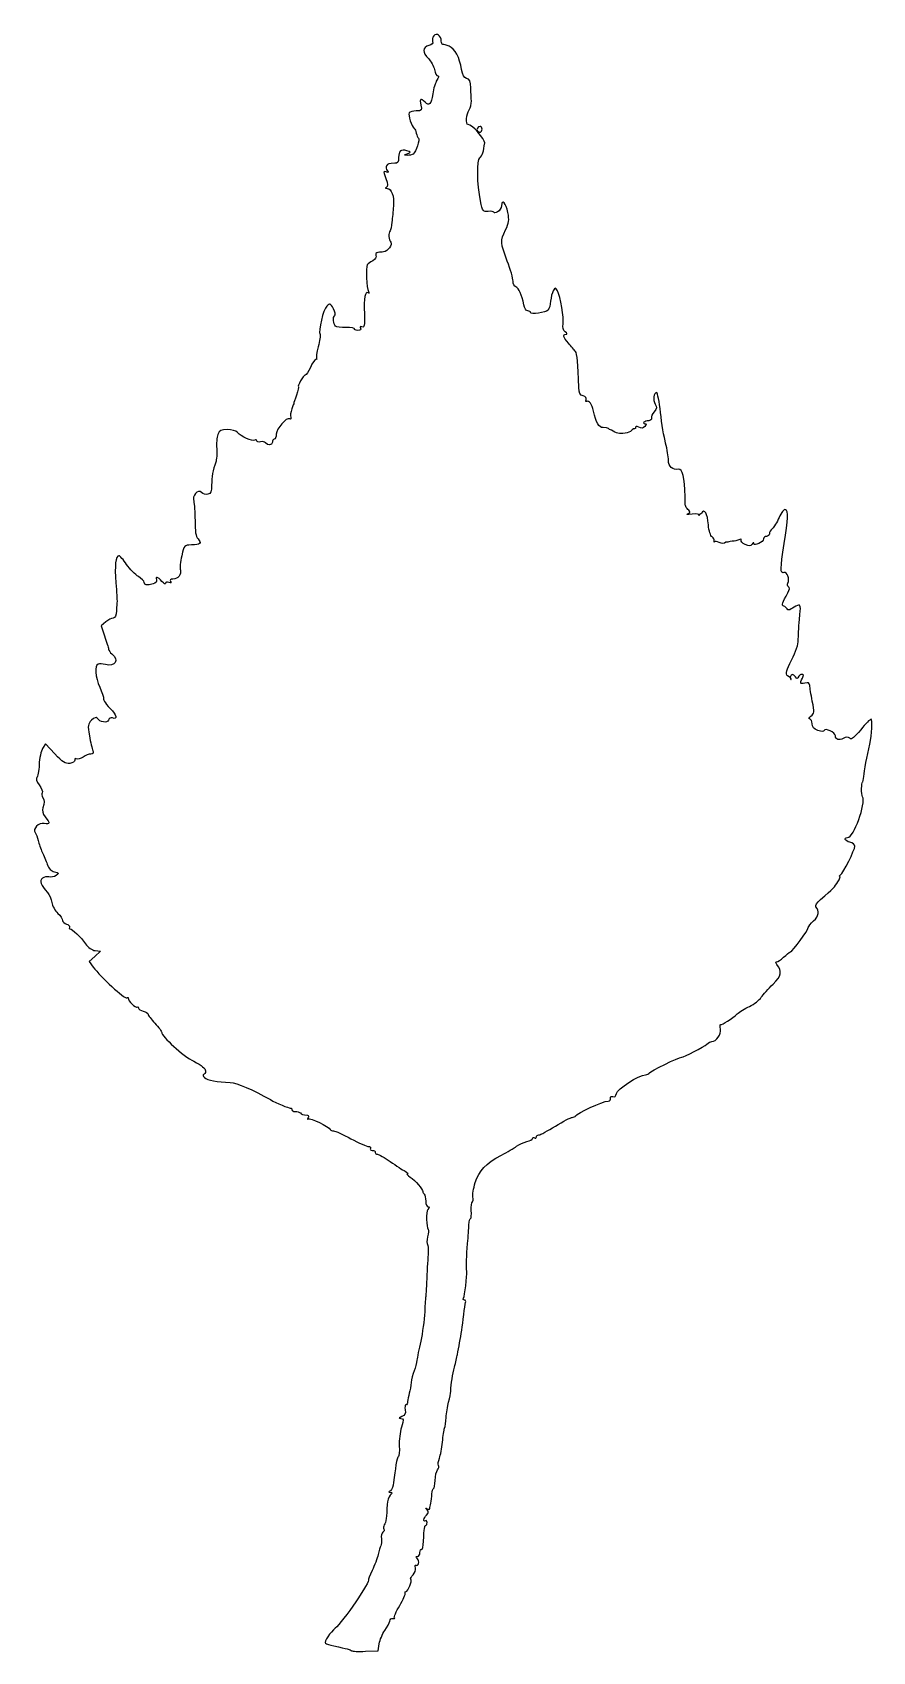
# Model space of a CAD drawing. Header units: centimetres. Extents: x -5.7 to 5.7, y -11 to 11.
import ezdxf

# ---------------------------------------------------------------- set-up
doc = ezdxf.new("R2010")
doc.units = ezdxf.units.CM
doc.header["$MEASUREMENT"] = 0
doc.layers.add('Layer 1', color=7, linetype='Continuous')

msp = doc.modelspace()

# ---------------------------------------------------------------- linework, layer by layer
at = {"layer": 'Layer 1'}
for points, knots in [([(-1.38375, -11.00007), (-1.39913, -10.98469), (-1.44568, -10.97211), (-1.62538, -10.93477), (-1.62538, -10.93477), (-1.68053, -10.92331), (-1.73274, -10.90684), (-1.74141, -10.89817), (-1.74141, -10.89817), (-1.76188, -10.87771), (-1.67638, -10.74748), (-1.6062, -10.69221), (-1.6062, -10.69221), (-1.51041, -10.61677), (-1.11146, -10.03408), (-1.1556, -10.03408), (-1.1556, -10.03408), (-1.16287, -10.03408), (-1.14032, -9.97753), (-1.10549, -9.90841), (-1.10549, -9.90841), (-1.07066, -9.83928), (-1.03334, -9.74106), (-1.02256, -9.69013), (-1.02256, -9.69013), (-1.01177, -9.63919), (-0.99586, -9.58562), (-0.9872, -9.57108), (-0.9872, -9.57108), (-0.97853, -9.55654), (-0.97475, -9.51307), (-0.9788, -9.47448), (-0.9788, -9.47448), (-0.98285, -9.4359), (-0.97328, -9.39638), (-0.95755, -9.38665), (-0.95755, -9.38665), (-0.94181, -9.37693), (-0.93579, -9.35789), (-0.94416, -9.34434), (-0.94416, -9.34434), (-0.95253, -9.33079), (-0.94996, -9.30483), (-0.93844, -9.28664), (-0.93844, -9.28664), (-0.91765, -9.2538), (-0.90703, -9.17455), (-0.90113, -9.00807), (-0.90113, -9.00807), (-0.89944, -8.96036), (-0.88053, -8.9038), (-0.85912, -8.88239), (-0.85912, -8.88239), (-0.82881, -8.85208), (-0.82793, -8.84337), (-0.85515, -8.84305), (-0.85515, -8.84305), (-0.88391, -8.84272), (-0.88396, -8.83874), (-0.85543, -8.82065), (-0.85543, -8.82065), (-0.83635, -8.80855), (-0.81684, -8.75814), (-0.81206, -8.70861), (-0.81206, -8.70861), (-0.79478, -8.52945), (-0.76456, -8.36632), (-0.74659, -8.35521), (-0.74659, -8.35521), (-0.7365, -8.34898), (-0.7312, -8.28313), (-0.73481, -8.2089), (-0.73481, -8.2089), (-0.73843, -8.13466), (-0.72541, -8.02085), (-0.70589, -7.95598), (-0.70589, -7.95598), (-0.67391, -7.84972), (-0.67473, -7.83788), (-0.71411, -7.83637), (-0.71411, -7.83637), (-0.74527, -7.83517), (-0.74115, -7.82797), (-0.69979, -7.81131), (-0.69979, -7.81131), (-0.65568, -7.79355), (-0.64469, -7.77173), (-0.654, -7.72039), (-0.654, -7.72039), (-0.66074, -7.68323), (-0.65667, -7.65283), (-0.64495, -7.65283), (-0.64495, -7.65283), (-0.63323, -7.65283), (-0.62234, -7.632), (-0.62074, -7.60653), (-0.62074, -7.60653), (-0.61914, -7.58107), (-0.60897, -7.53046), (-0.59813, -7.49408), (-0.59813, -7.49408), (-0.58729, -7.4577), (-0.57551, -7.39222), (-0.57195, -7.34856), (-0.57195, -7.34856), (-0.5684, -7.30491), (-0.55108, -7.23347), (-0.53346, -7.18981), (-0.53346, -7.18981), (-0.51585, -7.14616), (-0.49788, -7.08067), (-0.49353, -7.04429), (-0.49353, -7.04429), (-0.48919, -7.00791), (-0.46606, -6.89047), (-0.44215, -6.78331), (-0.44215, -6.78331), (-0.41824, -6.67614), (-0.3941, -6.49755), (-0.38851, -6.38643), (-0.38851, -6.38643), (-0.38292, -6.27531), (-0.37707, -6.1844), (-0.37551, -6.1844), (-0.37551, -6.1844), (-0.37395, -6.1844), (-0.36725, -6.07129), (-0.36061, -5.93304), (-0.36061, -5.93304), (-0.35398, -5.7948), (-0.34514, -5.63606), (-0.34096, -5.58029), (-0.34096, -5.58029), (-0.33678, -5.52452), (-0.34131, -5.47398), (-0.35102, -5.46798), (-0.35102, -5.46798), (-0.36073, -5.46198), (-0.35939, -5.41594), (-0.34805, -5.36565), (-0.34805, -5.36565), (-0.33671, -5.31537), (-0.33304, -5.26863), (-0.33989, -5.26178), (-0.33989, -5.26178), (-0.36823, -5.23343), (-0.37169, -5.02265), (-0.34435, -4.98971), (-0.34435, -4.98971), (-0.32255, -4.96345), (-0.32259, -4.95408), (-0.34448, -4.95408), (-0.34448, -4.95408), (-0.36081, -4.95408), (-0.37418, -4.92035), (-0.37418, -4.87912), (-0.37418, -4.87912), (-0.37418, -4.83789), (-0.38311, -4.79522), (-0.39402, -4.78431), (-0.39402, -4.78431), (-0.40494, -4.7734), (-0.41387, -4.75624), (-0.41387, -4.74618), (-0.41387, -4.74618), (-0.41387, -4.71497), (-0.51644, -4.59726), (-0.58512, -4.54964), (-0.58512, -4.54964), (-0.6211, -4.5247), (-0.63896, -4.50412), (-0.6248, -4.5039), (-0.6248, -4.5039), (-0.61065, -4.50369), (-0.62462, -4.48881), (-0.65585, -4.47083), (-0.65585, -4.47083), (-0.68708, -4.45285), (-0.7776, -4.3935), (-0.85703, -4.33893), (-0.85703, -4.33893), (-0.93645, -4.28436), (-1.01508, -4.23971), (-1.03176, -4.23971), (-1.03176, -4.23971), (-1.04844, -4.23971), (-1.06209, -4.2278), (-1.06209, -4.21325), (-1.06209, -4.21325), (-1.06209, -4.1987), (-1.08066, -4.18679), (-1.10334, -4.18679), (-1.10334, -4.18679), (-1.12603, -4.18679), (-1.13723, -4.17489), (-1.12824, -4.16033), (-1.12824, -4.16033), (-1.11925, -4.14578), (-1.13041, -4.13388), (-1.15306, -4.13388), (-1.15306, -4.13388), (-1.1757, -4.13388), (-1.28359, -4.08625), (-1.39282, -4.02804), (-1.39282, -4.02804), (-1.50205, -3.96983), (-1.60825, -3.92221), (-1.62882, -3.92221), (-1.62882, -3.92221), (-1.6494, -3.92221), (-1.67019, -3.91328), (-1.67505, -3.90237), (-1.67505, -3.90237), (-1.69172, -3.86484), (-1.95409, -3.73824), (-1.97535, -3.75745), (-1.97535, -3.75745), (-1.98705, -3.76803), (-1.98806, -3.76181), (-1.97759, -3.74362), (-1.97759, -3.74362), (-1.96712, -3.72543), (-1.97116, -3.70905), (-1.98657, -3.70724), (-1.98657, -3.70724), (-2.05452, -3.69922), (-2.06418, -3.69623), (-2.08294, -3.67747), (-2.08294, -3.67747), (-2.09386, -3.66656), (-2.12462, -3.65763), (-2.1513, -3.65763), (-2.1513, -3.65763), (-2.17797, -3.65763), (-2.1998, -3.64572), (-2.1998, -3.63117), (-2.1998, -3.63117), (-2.1998, -3.61662), (-2.20873, -3.60685), (-2.21965, -3.60948), (-2.21965, -3.60948), (-2.23898, -3.61412), (-2.41131, -3.54197), (-2.49084, -3.49594), (-2.49084, -3.49594), (-2.72707, -3.35922), (-2.94799, -3.26554), (-3.04062, -3.26282), (-3.04062, -3.26282), (-3.21232, -3.25777), (-3.35247, -3.23067), (-3.38737, -3.19577), (-3.38737, -3.19577), (-3.40984, -3.1733), (-3.41632, -3.15492), (-3.40177, -3.15492), (-3.40177, -3.15492), (-3.38721, -3.15492), (-3.37531, -3.1325), (-3.37531, -3.10511), (-3.37531, -3.10511), (-3.37531, -3.07082), (-3.42507, -3.02997), (-3.535, -2.97399), (-3.535, -2.97399), (-3.67908, -2.90062), (-3.97251, -2.63582), (-3.97251, -2.57915), (-3.97251, -2.57915), (-3.97251, -2.56681), (-4.01418, -2.51122), (-4.06512, -2.45562), (-4.06512, -2.45562), (-4.11605, -2.40001), (-4.15772, -2.34433), (-4.15772, -2.33189), (-4.15772, -2.33189), (-4.15772, -2.31944), (-4.18748, -2.30179), (-4.22387, -2.29266), (-4.22387, -2.29266), (-4.26025, -2.28353), (-4.29001, -2.26346), (-4.29001, -2.24806), (-4.29001, -2.24806), (-4.29001, -2.23266), (-4.29696, -2.227), (-4.30544, -2.23549), (-4.30544, -2.23549), (-4.32503, -2.25508), (-4.43802, -2.14374), (-4.42826, -2.11446), (-4.42826, -2.11446), (-4.42426, -2.10247), (-4.43349, -2.10038), (-4.44878, -2.10982), (-4.44878, -2.10982), (-4.47743, -2.12753), (-4.80686, -1.82409), (-4.90394, -1.69056), (-4.90394, -1.69056), (-4.90394, -1.69056), (-4.95869, -1.61526), (-4.95869, -1.61526), (-4.95869, -1.61526), (-4.95869, -1.61526), (-4.88267, -1.54504), (-4.88267, -1.54504), (-4.88267, -1.54504), (-4.88267, -1.54504), (-4.80665, -1.47481), (-4.80665, -1.47481), (-4.80665, -1.47481), (-4.80665, -1.47481), (-4.87847, -1.4665), (-4.87847, -1.4665), (-4.87847, -1.4665), (-4.92339, -1.4613), (-4.97234, -1.42661), (-5.00916, -1.37389), (-5.00916, -1.37389), (-5.07407, -1.28097), (-5.19079, -1.17063), (-5.22423, -1.17057), (-5.22423, -1.17057), (-5.236, -1.17056), (-5.23881, -1.15949), (-5.23046, -1.14599), (-5.23046, -1.14599), (-5.22211, -1.13248), (-5.23927, -1.11382), (-5.26859, -1.10452), (-5.26859, -1.10452), (-5.2979, -1.09521), (-5.32189, -1.07262), (-5.32189, -1.05431), (-5.32189, -1.05431), (-5.32189, -1.036), (-5.35147, -0.99322), (-5.38763, -0.95926), (-5.38763, -0.95926), (-5.42378, -0.92529), (-5.46063, -0.85876), (-5.46952, -0.81141), (-5.46952, -0.81141), (-5.4784, -0.76407), (-5.50537, -0.70286), (-5.52945, -0.67539), (-5.52945, -0.67539), (-5.62011, -0.572), (-5.64007, -0.51613), (-5.59865, -0.48176), (-5.59865, -0.48176), (-5.57756, -0.46425), (-5.53697, -0.45602), (-5.50846, -0.46348), (-5.50846, -0.46348), (-5.47996, -0.47093), (-5.43635, -0.46219), (-5.41154, -0.44406), (-5.41154, -0.44406), (-5.37064, -0.41414), (-5.37267, -0.40952), (-5.43342, -0.39427), (-5.43342, -0.39427), (-5.47728, -0.38327), (-5.51136, -0.34767), (-5.53215, -0.29114), (-5.53215, -0.29114), (-5.54962, -0.24366), (-5.58048, -0.16909), (-5.60073, -0.12544), (-5.60073, -0.12544), (-5.62099, -0.08178), (-5.64556, -0.01034), (-5.65535, 0.03331), (-5.65535, 0.03331), (-5.66514, 0.07697), (-5.68307, 0.1254), (-5.6952, 0.14095), (-5.6952, 0.14095), (-5.73457, 0.1914), (-5.64889, 0.27914), (-5.57418, 0.26486), (-5.57418, 0.26486), (-5.49362, 0.24946), (-5.49037, 0.26829), (-5.55866, 0.3551), (-5.55866, 0.3551), (-5.59462, 0.40082), (-5.60414, 0.4381), (-5.59012, 0.47833), (-5.59012, 0.47833), (-5.56606, 0.5474), (-5.56711, 0.57801), (-5.59505, 0.62201), (-5.59505, 0.62201), (-5.6066, 0.6402), (-5.60864, 0.66707), (-5.59959, 0.68172), (-5.59959, 0.68172), (-5.59053, 0.69637), (-5.60938, 0.74523), (-5.64146, 0.79029), (-5.64146, 0.79029), (-5.67551, 0.8381), (-5.68912, 0.87935), (-5.67416, 0.88933), (-5.67416, 0.88933), (-5.66005, 0.89874), (-5.64563, 0.97787), (-5.64211, 1.06519), (-5.64211, 1.06519), (-5.63857, 1.15303), (-5.61743, 1.25221), (-5.59478, 1.28724), (-5.59478, 1.28724), (-5.59478, 1.28724), (-5.55385, 1.35054), (-5.55385, 1.35054), (-5.55385, 1.35054), (-5.55385, 1.35054), (-5.42695, 1.2125), (-5.42695, 1.2125), (-5.42695, 1.2125), (-5.32251, 1.0989), (-5.28674, 1.07598), (-5.22497, 1.08305), (-5.22497, 1.08305), (-5.17968, 1.08824), (-5.15279, 1.10554), (-5.15718, 1.12668), (-5.15718, 1.12668), (-5.16118, 1.14596), (-5.15172, 1.15386), (-5.13617, 1.14425), (-5.13617, 1.14425), (-5.12062, 1.13464), (-5.07907, 1.14566), (-5.04384, 1.16874), (-5.04384, 1.16874), (-5.00861, 1.19182), (-4.96024, 1.21071), (-4.93634, 1.21071), (-4.93634, 1.21071), (-4.90567, 1.21071), (-4.89824, 1.22433), (-4.91107, 1.25701), (-4.91107, 1.25701), (-4.92107, 1.28248), (-4.94168, 1.37294), (-4.95687, 1.45804), (-4.95687, 1.45804), (-4.98241, 1.6011), (-4.98019, 1.61707), (-4.92742, 1.66971), (-4.92742, 1.66971), (-4.88901, 1.70803), (-4.86415, 1.717), (-4.85138, 1.69714), (-4.85138, 1.69714), (-4.81603, 1.64216), (-4.71453, 1.62661), (-4.69657, 1.67342), (-4.69657, 1.67342), (-4.68749, 1.69709), (-4.66412, 1.71034), (-4.64463, 1.70286), (-4.64463, 1.70286), (-4.57002, 1.67423), (-4.58471, 1.73909), (-4.67356, 1.83059), (-4.67356, 1.83059), (-4.75257, 1.91195), (-4.77452, 1.94918), (-4.76437, 1.98461), (-4.76437, 1.98461), (-4.76332, 1.98825), (-4.78714, 2.04877), (-4.81728, 2.1191), (-4.81728, 2.1191), (-4.87861, 2.26218), (-4.88925, 2.4161), (-4.83902, 2.43375), (-4.83902, 2.43375), (-4.82083, 2.44014), (-4.77618, 2.43733), (-4.7398, 2.42751), (-4.7398, 2.42751), (-4.60576, 2.3913), (-4.5459, 2.4931), (-4.65365, 2.57404), (-4.65365, 2.57404), (-4.67355, 2.58899), (-4.69278, 2.61875), (-4.69638, 2.64018), (-4.69638, 2.64018), (-4.69997, 2.66161), (-4.72416, 2.74188), (-4.75011, 2.81856), (-4.75011, 2.81856), (-4.75011, 2.81856), (-4.79731, 2.95798), (-4.79731, 2.95798), (-4.79731, 2.95798), (-4.79731, 2.95798), (-4.73548, 3.00951), (-4.73548, 3.00951), (-4.73548, 3.00951), (-4.70148, 3.03784), (-4.6558, 3.06143), (-4.63397, 3.06193), (-4.63397, 3.06193), (-4.60701, 3.06254), (-4.59236, 3.09463), (-4.5883, 3.16203), (-4.5883, 3.16203), (-4.585, 3.21659), (-4.5816, 3.27313), (-4.58073, 3.28769), (-4.58073, 3.28769), (-4.57986, 3.30224), (-4.58713, 3.41709), (-4.59689, 3.54291), (-4.59689, 3.54291), (-4.61494, 3.77573), (-4.59979, 3.90946), (-4.55536, 3.90946), (-4.55536, 3.90946), (-4.54179, 3.90946), (-4.4942, 3.85644), (-4.44962, 3.79165), (-4.44962, 3.79165), (-4.40504, 3.72686), (-4.33304, 3.65285), (-4.2896, 3.6272), (-4.2896, 3.6272), (-4.24617, 3.60154), (-4.21064, 3.56526), (-4.21064, 3.54657), (-4.21064, 3.54657), (-4.21064, 3.50963), (-4.17647, 3.50473), (-4.08679, 3.52878), (-4.08679, 3.52878), (-4.05127, 3.53831), (-4.03456, 3.55851), (-4.04332, 3.58134), (-4.04332, 3.58134), (-4.06456, 3.63668), (-4.02509, 3.62612), (-3.969, 3.56145), (-3.969, 3.56145), (-3.94183, 3.53012), (-3.91959, 3.51784), (-3.91959, 3.53416), (-3.91959, 3.53416), (-3.91959, 3.55097), (-3.9005, 3.55651), (-3.87557, 3.54694), (-3.87557, 3.54694), (-3.84596, 3.53558), (-3.83781, 3.54019), (-3.85067, 3.561), (-3.85067, 3.561), (-3.86276, 3.58057), (-3.85095, 3.59196), (-3.81856, 3.59196), (-3.81856, 3.59196), (-3.75164, 3.59196), (-3.69972, 3.65626), (-3.71811, 3.71636), (-3.71811, 3.71636), (-3.72612, 3.74253), (-3.7179, 3.82942), (-3.69985, 3.90946), (-3.69985, 3.90946), (-3.66741, 4.05332), (-3.66591, 4.05501), (-3.56781, 4.0578), (-3.56781, 4.0578), (-3.44464, 4.0613), (-3.42293, 4.08117), (-3.477, 4.14091), (-3.477, 4.14091), (-3.508, 4.17517), (-3.51893, 4.241), (-3.51835, 4.38992), (-3.51835, 4.38992), (-3.51791, 4.50125), (-3.52574, 4.61814), (-3.53575, 4.64967), (-3.53575, 4.64967), (-3.56147, 4.73071), (-3.47938, 4.8224), (-3.42753, 4.77055), (-3.42753, 4.77055), (-3.40764, 4.75065), (-3.36886, 4.74026), (-3.34136, 4.74745), (-3.34136, 4.74745), (-3.30235, 4.75765), (-3.29142, 4.78477), (-3.29165, 4.87077), (-3.29165, 4.87077), (-3.29195, 4.98215), (-3.27537, 5.07524), (-3.23561, 5.18538), (-3.23561, 5.18538), (-3.22366, 5.2185), (-3.21795, 5.30118), (-3.22294, 5.36911), (-3.22294, 5.36911), (-3.22793, 5.43704), (-3.22033, 5.52336), (-3.20604, 5.56094), (-3.20604, 5.56094), (-3.18424, 5.61827), (-3.16348, 5.62925), (-3.07682, 5.62925), (-3.07682, 5.62925), (-3.01677, 5.62925), (-2.95963, 5.61244), (-2.94023, 5.58907), (-2.94023, 5.58907), (-2.89328, 5.5325), (-2.7371, 5.46235), (-2.70384, 5.48291), (-2.70384, 5.48291), (-2.68856, 5.49235), (-2.67605, 5.48859), (-2.67605, 5.47454), (-2.67605, 5.47454), (-2.67605, 5.46049), (-2.65358, 5.45487), (-2.62612, 5.46205), (-2.62612, 5.46205), (-2.59866, 5.46923), (-2.56819, 5.46217), (-2.55841, 5.44635), (-2.55841, 5.44635), (-2.53203, 5.40365), (-2.46439, 5.41151), (-2.46439, 5.45727), (-2.46439, 5.45727), (-2.46439, 5.4791), (-2.45248, 5.49696), (-2.43793, 5.49696), (-2.43793, 5.49696), (-2.42338, 5.49696), (-2.41147, 5.52764), (-2.41147, 5.56514), (-2.41147, 5.56514), (-2.41147, 5.64075), (-2.26993, 5.80176), (-2.22686, 5.77514), (-2.22686, 5.77514), (-2.21224, 5.76611), (-2.20668, 5.77512), (-2.21441, 5.79529), (-2.21441, 5.79529), (-2.22212, 5.81537), (-2.21519, 5.86659), (-2.19902, 5.90911), (-2.19902, 5.90911), (-2.18285, 5.95164), (-2.17098, 5.98644), (-2.17264, 5.98644), (-2.17264, 5.98644), (-2.17431, 5.98644), (-2.15781, 6.03704), (-2.13599, 6.09888), (-2.13599, 6.09888), (-2.11417, 6.16073), (-2.10205, 6.21133), (-2.10905, 6.21133), (-2.10905, 6.21133), (-2.11606, 6.21133), (-2.10332, 6.24705), (-2.08074, 6.29071), (-2.08074, 6.29071), (-2.05816, 6.33436), (-2.02895, 6.37008), (-2.01583, 6.37008), (-2.01583, 6.37008), (-2.0027, 6.37008), (-1.97095, 6.41771), (-1.94527, 6.47592), (-1.94527, 6.47592), (-1.91959, 6.53412), (-1.88698, 6.58175), (-1.8728, 6.58175), (-1.8728, 6.58175), (-1.85862, 6.58175), (-1.85366, 6.58838), (-1.86176, 6.59648), (-1.86176, 6.59648), (-1.86986, 6.60459), (-1.85947, 6.6764), (-1.83867, 6.75607), (-1.83867, 6.75607), (-1.81786, 6.83574), (-1.80696, 6.91082), (-1.81443, 6.92291), (-1.81443, 6.92291), (-1.84163, 6.96693), (-1.7708, 7.2666), (-1.72296, 7.30989), (-1.72296, 7.30989), (-1.6772, 7.3513), (-1.6721, 7.34924), (-1.63295, 7.27354), (-1.63295, 7.27354), (-1.609, 7.22723), (-1.60192, 7.18683), (-1.61619, 7.17801), (-1.61619, 7.17801), (-1.64139, 7.16243), (-1.63251, 7.06397), (-1.60326, 7.03472), (-1.60326, 7.03472), (-1.59439, 7.02585), (-1.52972, 7.01853), (-1.45955, 7.01846), (-1.45955, 7.01846), (-1.38937, 7.01838), (-1.33742, 7.00938), (-1.34411, 6.99847), (-1.34411, 6.99847), (-1.35079, 6.98755), (-1.33104, 6.97862), (-1.30022, 6.97862), (-1.30022, 6.97862), (-1.26417, 6.97862), (-1.251, 6.98967), (-1.26331, 7.00958), (-1.26331, 7.00958), (-1.27566, 7.02956), (-1.26868, 7.03525), (-1.24362, 7.02564), (-1.24362, 7.02564), (-1.21137, 7.01326), (-1.20575, 7.04378), (-1.21042, 7.20606), (-1.21042, 7.20606), (-1.21676, 7.42637), (-1.20126, 7.51516), (-1.16083, 7.49018), (-1.16083, 7.49018), (-1.14353, 7.47948), (-1.14139, 7.48626), (-1.15509, 7.50842), (-1.15509, 7.50842), (-1.18183, 7.5517), (-1.19468, 7.83547), (-1.17149, 7.871), (-1.17149, 7.871), (-1.16226, 7.88516), (-1.12835, 7.91061), (-1.09615, 7.92757), (-1.09615, 7.92757), (-1.06052, 7.94633), (-1.04351, 7.97376), (-1.05268, 7.99767), (-1.05268, 7.99767), (-1.06192, 8.02174), (-1.05128, 8.03849), (-1.02524, 8.04093), (-1.02524, 8.04093), (-1.00185, 8.04311), (-0.96784, 8.04609), (-0.94965, 8.04754), (-0.94965, 8.04754), (-0.89296, 8.05208), (-0.81956, 8.14896), (-0.84985, 8.17925), (-0.84985, 8.17925), (-0.87979, 8.20919), (-0.88636, 8.30971), (-0.86009, 8.33598), (-0.86009, 8.33598), (-0.85085, 8.34522), (-0.83921, 8.3978), (-0.83422, 8.45284), (-0.83422, 8.45284), (-0.82924, 8.50787), (-0.82035, 8.60603), (-0.81447, 8.67098), (-0.81447, 8.67098), (-0.80228, 8.80573), (-0.83936, 8.90911), (-0.90098, 8.91217), (-0.90098, 8.91217), (-0.92554, 8.91339), (-0.93, 8.91957), (-0.91171, 8.92702), (-0.91171, 8.92702), (-0.88812, 8.93663), (-0.88971, 8.96623), (-0.91812, 9.04675), (-0.91812, 9.04675), (-0.95247, 9.14413), (-0.95198, 9.15223), (-0.91263, 9.13713), (-0.91263, 9.13713), (-0.87934, 9.12435), (-0.876, 9.12849), (-0.89809, 9.1551), (-0.89809, 9.1551), (-0.91387, 9.17411), (-0.91853, 9.20302), (-0.90845, 9.21933), (-0.90845, 9.21933), (-0.88882, 9.25109), (-0.87938, 9.25404), (-0.79751, 9.25404), (-0.79751, 9.25404), (-0.75659, 9.25404), (-0.74459, 9.27168), (-0.74459, 9.33185), (-0.74459, 9.33185), (-0.74459, 9.42382), (-0.71301, 9.4496), (-0.63191, 9.42381), (-0.63191, 9.42381), (-0.57444, 9.40554), (-0.57425, 9.40432), (-0.62553, 9.38428), (-0.62553, 9.38428), (-0.67845, 9.36359), (-0.67845, 9.36359), (-0.62553, 9.36214), (-0.62553, 9.36214), (-0.59643, 9.36134), (-0.56071, 9.36943), (-0.54616, 9.38012), (-0.54616, 9.38012), (-0.50792, 9.40822), (-0.45064, 9.57939), (-0.47371, 9.59663), (-0.47371, 9.59663), (-0.48445, 9.60466), (-0.49741, 9.63504), (-0.5025, 9.66414), (-0.5025, 9.66414), (-0.50759, 9.69325), (-0.52017, 9.72301), (-0.53046, 9.73029), (-0.53046, 9.73029), (-0.56541, 9.75501), (-0.61748, 9.91217), (-0.60006, 9.94036), (-0.60006, 9.94036), (-0.59052, 9.95579), (-0.54676, 9.96842), (-0.50281, 9.96842), (-0.50281, 9.96842), (-0.42778, 9.96842), (-0.42396, 9.97327), (-0.44032, 10.04779), (-0.44032, 10.04779), (-0.45967, 10.13587), (-0.44333, 10.14718), (-0.38338, 10.08724), (-0.38338, 10.08724), (-0.32622, 10.03007), (-0.30045, 10.0581), (-0.27922, 10.20054), (-0.27922, 10.20054), (-0.26897, 10.26933), (-0.2431, 10.35239), (-0.22173, 10.38513), (-0.22173, 10.38513), (-0.19975, 10.41881), (-0.19478, 10.44467), (-0.21028, 10.44467), (-0.21028, 10.44467), (-0.22535, 10.44467), (-0.2461, 10.48336), (-0.25638, 10.53066), (-0.25638, 10.53066), (-0.26666, 10.57795), (-0.30333, 10.64506), (-0.33786, 10.67978), (-0.33786, 10.67978), (-0.42103, 10.76343), (-0.41901, 10.83592), (-0.33291, 10.85753), (-0.33291, 10.85753), (-0.2868, 10.8691), (-0.27006, 10.88722), (-0.28045, 10.9143), (-0.28045, 10.9143), (-0.28885, 10.93618), (-0.28202, 10.97058), (-0.26529, 10.99074), (-0.26529, 10.99074), (-0.22692, 11.03697), (-0.16251, 10.99119), (-0.16251, 10.91768), (-0.16251, 10.91768), (-0.16251, 10.89035), (-0.15358, 10.86992), (-0.14267, 10.87227), (-0.14267, 10.87227), (-0.13175, 10.87462), (-0.09191, 10.8637), (-0.05412, 10.84801), (-0.05412, 10.84801), (0.02362, 10.81572), (0.08811, 10.69529), (0.11445, 10.53325), (0.11445, 10.53325), (0.12699, 10.45612), (0.14751, 10.41942), (0.18334, 10.41005), (0.18334, 10.41005), (0.22279, 10.39973), (0.23547, 10.37063), (0.23925, 10.28178), (0.23925, 10.28178), (0.24193, 10.21857), (0.2458, 10.13709), (0.24783, 10.10071), (0.24783, 10.10071), (0.24987, 10.06433), (0.23577, 10.01108), (0.21649, 9.98237), (0.21649, 9.98237), (0.17785, 9.92483), (0.16862, 9.78321), (0.2035, 9.78321), (0.2035, 9.78321), (0.25419, 9.78321), (0.43474, 9.58211), (0.42918, 9.53185), (0.42918, 9.53185), (0.41684, 9.4203), (0.39312, 9.34977), (0.36132, 9.33012), (0.36132, 9.33012), (0.3199, 9.30452), (0.32648, 8.96285), (0.37264, 8.74259), (0.37264, 8.74259), (0.40358, 8.59497), (0.40814, 8.58878), (0.47842, 8.5991), (0.47842, 8.5991), (0.51881, 8.60503), (0.55186, 8.59961), (0.55186, 8.58707), (0.55186, 8.58707), (0.55186, 8.57453), (0.57568, 8.57701), (0.60478, 8.59258), (0.60478, 8.59258), (0.63388, 8.60816), (0.6577, 8.64529), (0.6577, 8.67509), (0.6577, 8.67509), (0.6577, 8.77617), (0.72353, 8.70898), (0.74641, 8.58454), (0.74641, 8.58454), (0.76507, 8.48309), (0.75933, 8.44186), (0.71334, 8.34686), (0.71334, 8.34686), (0.64101, 8.19744), (0.64269, 8.16733), (0.73707, 7.92222), (0.73707, 7.92222), (0.78073, 7.80885), (0.81645, 7.68671), (0.81645, 7.6508), (0.81645, 7.6508), (0.81645, 7.61489), (0.83322, 7.57907), (0.85371, 7.5712), (0.85371, 7.5712), (0.89446, 7.55557), (0.93594, 7.46321), (0.96242, 7.3292), (0.96242, 7.3292), (0.97203, 7.28051), (0.99571, 7.24321), (1.01699, 7.24321), (1.01699, 7.24321), (1.03766, 7.24321), (1.05457, 7.23396), (1.05457, 7.22266), (1.05457, 7.22266), (1.05457, 7.18959), (1.26148, 7.21882), (1.29258, 7.25629), (1.29258, 7.25629), (1.30818, 7.27509), (1.32416, 7.33044), (1.32808, 7.37929), (1.32808, 7.37929), (1.332, 7.42814), (1.34802, 7.49084), (1.36368, 7.51864), (1.36368, 7.51864), (1.39169, 7.56837), (1.39257, 7.56837), (1.41917, 7.51864), (1.41917, 7.51864), (1.46196, 7.43865), (1.51226, 7.14642), (1.49699, 7.06655), (1.49699, 7.06655), (1.48762, 7.01749), (1.4973, 6.98309), (1.52681, 6.96064), (1.52681, 6.96064), (1.55474, 6.93939), (1.55858, 6.92709), (1.53744, 6.92655), (1.53744, 6.92655), (1.48726, 6.92527), (1.49741, 6.88848), (1.57126, 6.80389), (1.57126, 6.80389), (1.60806, 6.76175), (1.65032, 6.71225), (1.66519, 6.69389), (1.66519, 6.69389), (1.68921, 6.66424), (1.70219, 6.53009), (1.71275, 6.20224), (1.71275, 6.20224), (1.71529, 6.1234), (1.72826, 6.09735), (1.77044, 6.08632), (1.77044, 6.08632), (1.80384, 6.07758), (1.81929, 6.05757), (1.81043, 6.0345), (1.81043, 6.0345), (1.8025, 6.01383), (1.80643, 6.00336), (1.81917, 6.01123), (1.81917, 6.01123), (1.8511, 6.03096), (1.89049, 5.97536), (1.91173, 5.8806), (1.91173, 5.8806), (1.94716, 5.7225), (1.98579, 5.65571), (2.0418, 5.65571), (2.0418, 5.65571), (2.13059, 5.66076), (2.10908, 5.62849), (2.15597, 5.62219), (2.15597, 5.62219), (2.22987, 5.57204), (2.25728, 5.56799), (2.34156, 5.57767), (2.34156, 5.57767), (2.42508, 5.58727), (2.45705, 5.65095), (2.44075, 5.62458), (2.44075, 5.62458), (2.46432, 5.64739), (2.48426, 5.63846), (2.48332, 5.64341), (2.48332, 5.64341), (2.48332, 5.67381), (2.49496, 5.67785), (2.52962, 5.65946), (2.52962, 5.65946), (2.56161, 5.64248), (2.58647, 5.64628), (2.61004, 5.67175), (2.61004, 5.67175), (2.63555, 5.69932), (2.6361, 5.70862), (2.61225, 5.70862), (2.61225, 5.70862), (2.5947, 5.70862), (2.58911, 5.7174), (2.59984, 5.72813), (2.59984, 5.72813), (2.61057, 5.73886), (2.63934, 5.74779), (2.66378, 5.74797), (2.66378, 5.74797), (2.68822, 5.74816), (2.70475, 5.76468), (2.7005, 5.7847), (2.7005, 5.7847), (2.69625, 5.80471), (2.71359, 5.84407), (2.73901, 5.87217), (2.73901, 5.87217), (2.77761, 5.91481), (2.77977, 5.93202), (2.75209, 5.97634), (2.75209, 5.97634), (2.71878, 6.02967), (2.73264, 6.13196), (2.77317, 6.13196), (2.77317, 6.13196), (2.78511, 6.13196), (2.80864, 6.00992), (2.82546, 5.86076), (2.82546, 5.86076), (2.84229, 5.7116), (2.8734, 5.5233), (2.89459, 5.44231), (2.89459, 5.44231), (2.91578, 5.36131), (2.93311, 5.25755), (2.93311, 5.21173), (2.93311, 5.21173), (2.93311, 5.12443), (2.98831, 5.07445), (3.07014, 5.08767), (3.07014, 5.08767), (3.12097, 5.09588), (3.15791, 4.97989), (3.15905, 4.71644), (3.15905, 4.71644), (3.1598, 4.54539), (3.16678, 4.60403), (3.17099, 4.58229), (3.17099, 4.58229), (3.1786, 4.543), (3.25662, 4.51086), (3.21093, 4.4892), (3.21093, 4.4892), (3.1702, 4.46989), (3.18073, 4.46687), (3.25664, 4.47607), (3.25664, 4.47607), (3.31789, 4.48349), (3.35299, 4.47741), (3.34925, 4.46002), (3.34925, 4.46002), (3.3757, 4.50002), (3.36235, 4.46708), (3.3832, 4.49202), (3.3832, 4.49202), (3.4232, 4.55674), (3.46451, 4.48618), (3.47778, 4.33049), (3.47778, 4.33049), (3.48504, 4.24531), (3.50504, 4.18025), (3.52789, 4.16746), (3.52789, 4.16746), (3.5488, 4.15576), (3.56241, 4.13161), (3.55812, 4.11381), (3.55812, 4.11381), (3.55384, 4.096), (3.55529, 4.09027), (3.56136, 4.10107), (3.56136, 4.10107), (3.56742, 4.11187), (3.596, 4.10806), (3.62486, 4.09262), (3.62486, 4.09262), (3.66288, 4.07227), (3.68779, 4.07322), (3.71533, 4.09607), (3.71533, 4.09607), (3.76717, 4.08784), (3.74754, 4.10635), (3.80014, 4.10958), (3.80014, 4.10958), (3.80649, 4.10324), (3.8409, 4.10915), (3.87662, 4.12273), (3.87662, 4.12273), (3.91906, 4.13887), (3.93593, 4.13832), (3.92532, 4.12116), (3.92532, 4.12116), (3.91639, 4.10671), (3.94038, 4.08063), (3.97862, 4.06321), (3.97862, 4.06321), (4.0354, 4.03734), (4.05258, 4.03853), (4.07231, 4.06971), (4.07231, 4.06971), (4.08635, 4.09191), (4.09664, 4.09509), (4.09688, 4.07731), (4.09688, 4.07731), (4.09745, 4.03377), (4.22909, 4.09702), (4.22937, 4.14097), (4.22937, 4.14097), (4.22948, 4.15916), (4.24743, 4.17404), (4.26926, 4.17404), (4.26926, 4.17404), (4.29109, 4.17404), (4.30895, 4.19044), (4.30895, 4.21049), (4.30895, 4.21049), (4.30895, 4.23053), (4.32695, 4.26187), (4.34894, 4.28013), (4.34894, 4.28013), (4.37094, 4.29839), (4.41241, 4.36639), (4.4411, 4.43124), (4.4411, 4.43124), (4.47179, 4.50061), (4.50706, 4.54445), (4.52678, 4.53773), (4.52678, 4.53773), (4.56987, 4.52302), (4.56624, 4.41268), (4.51157, 4.075), (4.51157, 4.075), (4.45593, 3.73129), (4.45513, 3.66085), (4.50712, 3.6808), (4.50712, 3.6808), (4.55169, 3.6979), (4.59135, 3.58927), (4.5594, 3.53759), (4.5594, 3.53759), (4.54889, 3.52058), (4.55316, 3.49872), (4.56888, 3.489), (4.56888, 3.489), (4.58868, 3.47676), (4.58598, 3.45126), (4.56009, 3.40597), (4.56009, 3.40597), (4.4856, 3.27567), (4.47309, 3.23514), (4.50399, 3.22419), (4.50399, 3.22419), (4.52041, 3.21837), (4.54187, 3.20127), (4.55167, 3.1862), (4.55167, 3.1862), (4.56392, 3.16738), (4.58049, 3.16733), (4.60459, 3.18606), (4.60459, 3.18606), (4.62389, 3.20106), (4.66218, 3.22139), (4.68968, 3.23125), (4.68968, 3.23125), (4.73702, 3.24822), (4.73861, 3.23821), (4.71942, 3.04354), (4.71942, 3.04354), (4.70827, 2.93043), (4.70084, 2.80197), (4.7029, 2.75807), (4.7029, 2.75807), (4.70504, 2.71254), (4.66663, 2.6001), (4.6135, 2.49635), (4.6135, 2.49635), (4.53644, 2.34587), (4.52609, 2.30738), (4.55356, 2.27344), (4.55356, 2.27344), (4.63685, 2.24004), (4.59668, 2.19298), (4.59042, 2.25581), (4.59042, 2.25581), (4.61146, 2.31063), (4.63364, 2.30406), (4.66511, 2.25959), (4.66511, 2.25959), (4.69064, 2.22352), (4.68103, 2.23616), (4.7106, 2.27085), (4.7106, 2.27085), (4.72418, 2.28679), (4.72711, 2.2955), (4.74838, 2.2955), (4.74838, 2.2955), (4.77842, 2.2955), (4.78094, 2.28407), (4.75967, 2.24432), (4.75967, 2.24432), (4.72012, 2.17042), (4.72507, 2.16039), (4.79276, 2.17738), (4.79276, 2.17738), (4.83819, 2.18878), (4.85436, 2.18068), (4.85775, 2.14481), (4.85775, 2.14481), (4.86023, 2.11855), (4.8764, 2.02223), (4.89367, 1.93078), (4.89367, 1.93078), (4.92259, 1.77772), (4.9211, 1.76147), (4.87499, 1.72657), (4.87499, 1.72657), (4.84622, 1.70479), (4.83897, 1.68828), (4.85796, 1.6878), (4.85796, 1.6878), (4.87615, 1.68734), (4.89103, 1.65836), (4.89103, 1.6234), (4.89103, 1.6234), (4.89103, 1.57685), (4.91186, 1.55258), (4.96884, 1.53272), (4.96884, 1.53272), (5.02093, 1.51456), (5.04959, 1.51441), (5.05554, 1.53225), (5.05554, 1.53225), (5.06797, 1.56953), (5.20853, 1.50258), (5.20853, 1.45938), (5.20853, 1.45938), (5.20853, 1.40647), (5.25507, 1.39064), (5.31551, 1.42299), (5.31551, 1.42299), (5.35388, 1.44352), (5.38076, 1.44412), (5.40385, 1.42496), (5.40385, 1.42496), (5.42858, 1.40444), (5.4669, 1.43397), (5.55429, 1.54091), (5.55429, 1.54091), (5.61878, 1.61982), (5.68158, 1.68497), (5.69384, 1.68567), (5.69384, 1.68567), (5.71553, 1.68692), (5.70406, 1.4761), (5.6752, 1.343), (5.6752, 1.343), (5.64114, 1.18593), (5.60252, 0.97988), (5.59338, 0.90644), (5.59338, 0.90644), (5.58794, 0.86278), (5.58165, 0.82706), (5.5794, 0.82706), (5.5794, 0.82706), (5.56092, 0.82706), (5.56027, 0.66352), (5.57861, 0.62925), (5.57861, 0.62925), (5.62791, 0.53713), (5.45726, 0.07359), (5.3739, 0.07317), (5.3739, 0.07317), (5.31487, 0.07287), (5.33896, 0.02629), (5.40697, 0.00922), (5.40697, 0.00922), (5.44335, 0.00009), (5.47311, -0.02379), (5.47311, -0.04385), (5.47311, -0.04385), (5.47311, -0.09332), (5.31442, -0.41164), (5.27766, -0.43592), (5.27766, -0.43592), (5.26146, -0.44661), (5.25742, -0.45554), (5.26867, -0.45576), (5.26867, -0.45576), (5.27992, -0.45599), (5.26832, -0.48891), (5.2429, -0.52893), (5.2429, -0.52893), (5.19781, -0.59989), (5.18017, -0.61788), (5.00509, -0.7716), (5.00509, -0.7716), (4.95796, -0.81297), (4.93054, -0.85606), (4.94299, -0.8692), (4.94299, -0.8692), (4.99503, -0.92416), (4.98242, -1.00041), (4.91136, -1.06045), (4.91136, -1.06045), (4.87108, -1.09448), (4.83806, -1.13615), (4.838, -1.15305), (4.838, -1.15305), (4.83787, -1.18837), (4.63062, -1.47011), (4.59443, -1.48416), (4.59443, -1.48416), (4.58119, -1.4893), (4.53957, -1.52205), (4.50193, -1.55692), (4.50193, -1.55692), (4.4643, -1.5918), (4.42189, -1.62033), (4.40768, -1.62033), (4.40768, -1.62033), (4.3912, -1.62033), (4.39143, -1.63232), (4.4083, -1.65341), (4.4083, -1.65341), (4.48636, -1.75097), (4.47544, -1.80941), (4.35799, -1.92272), (4.35799, -1.92272), (4.29464, -1.98384), (4.22235, -2.06457), (4.19736, -2.10213), (4.19736, -2.10213), (4.17236, -2.13968), (4.10025, -2.19542), (4.03711, -2.22599), (4.03711, -2.22599), (3.97396, -2.25655), (3.89916, -2.30255), (3.87088, -2.32819), (3.87088, -2.32819), (3.801, -2.39157), (3.66435, -2.47981), (3.64479, -2.47419), (3.64479, -2.47419), (3.63603, -2.47167), (3.63453, -2.49921), (3.64144, -2.53538), (3.64144, -2.53538), (3.65473, -2.60491), (3.58671, -2.70513), (3.52622, -2.70513), (3.52622, -2.70513), (3.50768, -2.70513), (3.47675, -2.72001), (3.45748, -2.7382), (3.45748, -2.7382), (3.41965, -2.7739), (3.14309, -2.91789), (3.11364, -2.91721), (3.11364, -2.91721), (3.07682, -2.91636), (2.68141, -3.1083), (2.67294, -3.13114), (2.67294, -3.13114), (2.66809, -3.14422), (2.64428, -3.15556), (2.62002, -3.15635), (2.62002, -3.15635), (2.53275, -3.1592), (2.23229, -3.35346), (2.22371, -3.4126), (2.22371, -3.4126), (2.21822, -3.45033), (2.20227, -3.46444), (2.17632, -3.45448), (2.17632, -3.45448), (2.15204, -3.44516), (2.14012, -3.45324), (2.1449, -3.47579), (2.1449, -3.47579), (2.14913, -3.49576), (2.13473, -3.51323), (2.11291, -3.51459), (2.11291, -3.51459), (2.03526, -3.51946), (1.68448, -3.679), (1.66752, -3.71716), (1.66752, -3.71716), (1.66267, -3.72807), (1.64192, -3.737), (1.6214, -3.737), (1.6214, -3.737), (1.60089, -3.737), (1.49801, -3.79058), (1.39278, -3.85606), (1.39278, -3.85606), (1.28756, -3.92155), (1.18627, -3.97513), (1.1677, -3.97513), (1.1677, -3.97513), (1.14914, -3.97513), (1.13395, -3.98773), (1.13395, -4.00315), (1.13395, -4.00315), (1.13395, -4.01856), (1.12204, -4.02381), (1.10749, -4.01481), (1.10749, -4.01481), (1.09294, -4.00582), (1.08103, -4.01012), (1.08103, -4.02438), (1.08103, -4.02438), (1.08103, -4.03863), (1.04587, -4.05802), (1.0029, -4.06746), (1.0029, -4.06746), (0.95993, -4.0769), (0.89742, -4.105), (0.86399, -4.12991), (0.86399, -4.12991), (0.83057, -4.15482), (0.73789, -4.20986), (0.65804, -4.25221), (0.65804, -4.25221), (0.44194, -4.36683), (0.35314, -4.45972), (0.30091, -4.62578), (0.30091, -4.62578), (0.27578, -4.70567), (0.26131, -4.79435), (0.26876, -4.82285), (0.26876, -4.82285), (0.27622, -4.85134), (0.27277, -4.88056), (0.2611, -4.88777), (0.2611, -4.88777), (0.24943, -4.89498), (0.24312, -4.94857), (0.24707, -5.00686), (0.24707, -5.00686), (0.25103, -5.06514), (0.24638, -5.11283), (0.23675, -5.11283), (0.23675, -5.11283), (0.22712, -5.11283), (0.21733, -5.15153), (0.215, -5.19882), (0.215, -5.19882), (0.21266, -5.24612), (0.20406, -5.3622), (0.19589, -5.45679), (0.19589, -5.45679), (0.18177, -5.62036), (0.17758, -5.76141), (0.1847, -5.83382), (0.1847, -5.83382), (0.19064, -5.89428), (0.15765, -6.17191), (0.1414, -6.1982), (0.1414, -6.1982), (0.13261, -6.21244), (0.13764, -6.22408), (0.1526, -6.22408), (0.1526, -6.22408), (0.16755, -6.22408), (0.17503, -6.23897), (0.16922, -6.25716), (0.16922, -6.25716), (0.16341, -6.27535), (0.15183, -6.34976), (0.14349, -6.42252), (0.14349, -6.42252), (0.12412, -6.59155), (0.10977, -6.69044), (0.0878, -6.80617), (0.0878, -6.80617), (0.07813, -6.8571), (0.06492, -6.92854), (0.05844, -6.96492), (0.05844, -6.96492), (0.05196, -7.0013), (0.03391, -7.07869), (0.01833, -7.1369), (0.01833, -7.1369), (-0.00726, -7.2325), (-0.02722, -7.36046), (-0.03328, -7.46763), (-0.03328, -7.46763), (-0.03451, -7.48945), (-0.04757, -7.55494), (-0.06229, -7.61315), (-0.06229, -7.61315), (-0.07701, -7.67136), (-0.09226, -7.76661), (-0.09617, -7.82481), (-0.09617, -7.82481), (-0.10008, -7.88302), (-0.10981, -7.94851), (-0.11779, -7.97033), (-0.11779, -7.97033), (-0.12576, -7.99216), (-0.1387, -8.07667), (-0.14653, -8.15813), (-0.14653, -8.15813), (-0.15436, -8.23959), (-0.17315, -8.33882), (-0.18828, -8.37863), (-0.18828, -8.37863), (-0.20342, -8.41845), (-0.20874, -8.46245), (-0.20011, -8.47642), (-0.20011, -8.47642), (-0.19148, -8.49039), (-0.19736, -8.51742), (-0.21319, -8.53649), (-0.21319, -8.53649), (-0.22902, -8.55556), (-0.2439, -8.62052), (-0.24626, -8.68085), (-0.24626, -8.68085), (-0.24863, -8.74118), (-0.25798, -8.79054), (-0.26705, -8.79054), (-0.26705, -8.79054), (-0.27612, -8.79054), (-0.28637, -8.82328), (-0.28981, -8.8633), (-0.28981, -8.8633), (-0.29326, -8.90332), (-0.30083, -8.95988), (-0.30665, -8.98898), (-0.30665, -8.98898), (-0.31246, -9.01808), (-0.31812, -9.05153), (-0.31924, -9.0633), (-0.31924, -9.0633), (-0.32035, -9.07508), (-0.33614, -9.0763), (-0.35433, -9.06604), (-0.35433, -9.06604), (-0.37999, -9.05155), (-0.38037, -9.05498), (-0.35603, -9.08129), (-0.35603, -9.08129), (-0.33172, -9.10759), (-0.33321, -9.12377), (-0.36265, -9.15321), (-0.36265, -9.15321), (-0.4032, -9.19376), (-0.41544, -9.25261), (-0.37859, -9.22983), (-0.37859, -9.22983), (-0.36646, -9.22234), (-0.35654, -9.23354), (-0.35654, -9.25473), (-0.35654, -9.25473), (-0.35654, -9.27592), (-0.36391, -9.29325), (-0.37292, -9.29325), (-0.37292, -9.29325), (-0.39111, -9.29325), (-0.39629, -9.32807), (-0.40513, -9.50984), (-0.40513, -9.50984), (-0.40844, -9.57804), (-0.42069, -9.62794), (-0.43235, -9.62073), (-0.43235, -9.62073), (-0.44401, -9.61352), (-0.45355, -9.63214), (-0.45355, -9.66211), (-0.45355, -9.66211), (-0.45355, -9.69207), (-0.46784, -9.71658), (-0.4853, -9.71658), (-0.4853, -9.71658), (-0.50877, -9.71658), (-0.50931, -9.72433), (-0.48737, -9.74627), (-0.48737, -9.74627), (-0.4551, -9.77853), (-0.47214, -9.85686), (-0.50677, -9.83546), (-0.50677, -9.83546), (-0.51844, -9.82825), (-0.52223, -9.8444), (-0.51518, -9.87135), (-0.51518, -9.87135), (-0.50813, -9.89831), (-0.52256, -9.94056), (-0.54725, -9.96525), (-0.54725, -9.96525), (-0.57194, -9.98994), (-0.58575, -10.01654), (-0.57793, -10.02436), (-0.57793, -10.02436), (-0.55669, -10.0456), (-0.61349, -10.19283), (-0.64291, -10.19283), (-0.64291, -10.19283), (-0.6569, -10.19283), (-0.66203, -10.20304), (-0.65432, -10.21552), (-0.65432, -10.21552), (-0.64661, -10.22799), (-0.68034, -10.30469), (-0.72928, -10.38595), (-0.72928, -10.38595), (-0.77821, -10.46721), (-0.8106, -10.54134), (-0.80126, -10.55068), (-0.80126, -10.55068), (-0.79192, -10.56002), (-0.80056, -10.56369), (-0.82045, -10.55884), (-0.82045, -10.55884), (-0.84035, -10.55399), (-0.86007, -10.57043), (-0.86428, -10.59537), (-0.86428, -10.59537), (-0.86848, -10.62031), (-0.89904, -10.6788), (-0.93219, -10.72535), (-0.93219, -10.72535), (-0.96533, -10.77189), (-0.99935, -10.85269), (-1.00779, -10.9049), (-1.00779, -10.9049), (-1.00779, -10.9049), (-1.02313, -10.99981), (-1.02313, -10.99981), (-1.02313, -10.99981), (-1.02313, -10.99981), (-1.19587, -11.00751), (-1.19587, -11.00751), (-1.19587, -11.00751), (-1.29087, -11.01175), (-1.37542, -11.0084), (-1.38375, -11.00007)], [0, 0, 0, 0, 0.00230947, 0.00230947, 0.00230947, 0.00230947, 0.00461894, 0.00461894, 0.00461894, 0.00461894, 0.00692841, 0.00692841, 0.00692841, 0.00692841, 0.00923788, 0.00923788, 0.00923788, 0.00923788, 0.01154734, 0.01154734, 0.01154734, 0.01154734, 0.01385681, 0.01385681, 0.01385681, 0.01385681, 0.01616628, 0.01616628, 0.01616628, 0.01616628, 0.01847575, 0.01847575, 0.01847575, 0.01847575, 0.02078522, 0.02078522, 0.02078522, 0.02078522, 0.02309469, 0.02309469, 0.02309469, 0.02309469, 0.02540416, 0.02540416, 0.02540416, 0.02540416, 0.02771363, 0.02771363, 0.02771363, 0.02771363, 0.03002309, 0.03002309, 0.03002309, 0.03002309, 0.03233256, 0.03233256, 0.03233256, 0.03233256, 0.03464203, 0.03464203, 0.03464203, 0.03464203, 0.0369515, 0.0369515, 0.0369515, 0.0369515, 0.03926097, 0.03926097, 0.03926097, 0.03926097, 0.04157044, 0.04157044, 0.04157044, 0.04157044, 0.04387991, 0.04387991, 0.04387991, 0.04387991, 0.04618938, 0.04618938, 0.04618938, 0.04618938, 0.04849885, 0.04849885, 0.04849885, 0.04849885, 0.05080831, 0.05080831, 0.05080831, 0.05080831, 0.05311778, 0.05311778, 0.05311778, 0.05311778, 0.05542725, 0.05542725, 0.05542725, 0.05542725, 0.05773672, 0.05773672, 0.05773672, 0.05773672, 0.06004619, 0.06004619, 0.06004619, 0.06004619, 0.06235566, 0.06235566, 0.06235566, 0.06235566, 0.06466513, 0.06466513, 0.06466513, 0.06466513, 0.0669746, 0.0669746, 0.0669746, 0.0669746, 0.06928406, 0.06928406, 0.06928406, 0.06928406, 0.07159353, 0.07159353, 0.07159353, 0.07159353, 0.073903, 0.073903, 0.073903, 0.073903, 0.07621247, 0.07621247, 0.07621247, 0.07621247, 0.07852194, 0.07852194, 0.07852194, 0.07852194, 0.08083141, 0.08083141, 0.08083141, 0.08083141, 0.08314088, 0.08314088, 0.08314088, 0.08314088, 0.08545035, 0.08545035, 0.08545035, 0.08545035, 0.08775982, 0.08775982, 0.08775982, 0.08775982, 0.09006928, 0.09006928, 0.09006928, 0.09006928, 0.09237875, 0.09237875, 0.09237875, 0.09237875, 0.09468822, 0.09468822, 0.09468822, 0.09468822, 0.09699769, 0.09699769, 0.09699769, 0.09699769, 0.09930716, 0.09930716, 0.09930716, 0.09930716, 0.10161663, 0.10161663, 0.10161663, 0.10161663, 0.1039261, 0.1039261, 0.1039261, 0.1039261, 0.10623557, 0.10623557, 0.10623557, 0.10623557, 0.10854503, 0.10854503, 0.10854503, 0.10854503, 0.1108545, 0.1108545, 0.1108545, 0.1108545, 0.11316397, 0.11316397, 0.11316397, 0.11316397, 0.11547344, 0.11547344, 0.11547344, 0.11547344, 0.11778291, 0.11778291, 0.11778291, 0.11778291, 0.12009238, 0.12009238, 0.12009238, 0.12009238, 0.12240185, 0.12240185, 0.12240185, 0.12240185, 0.12471132, 0.12471132, 0.12471132, 0.12471132, 0.12702079, 0.12702079, 0.12702079, 0.12702079, 0.12933025, 0.12933025, 0.12933025, 0.12933025, 0.13163972, 0.13163972, 0.13163972, 0.13163972, 0.13394919, 0.13394919, 0.13394919, 0.13394919, 0.13625866, 0.13625866, 0.13625866, 0.13625866, 0.13856813, 0.13856813, 0.13856813, 0.13856813, 0.1408776, 0.1408776, 0.1408776, 0.1408776, 0.14318707, 0.14318707, 0.14318707, 0.14318707, 0.14549654, 0.14549654, 0.14549654, 0.14549654, 0.147806, 0.147806, 0.147806, 0.147806, 0.15011547, 0.15011547, 0.15011547, 0.15011547, 0.15242494, 0.15242494, 0.15242494, 0.15242494, 0.15473441, 0.15473441, 0.15473441, 0.15473441, 0.15704388, 0.15704388, 0.15704388, 0.15704388, 0.15935335, 0.15935335, 0.15935335, 0.15935335, 0.16166282, 0.16166282, 0.16166282, 0.16166282, 0.16397229, 0.16397229, 0.16397229, 0.16397229, 0.16628176, 0.16628176, 0.16628176, 0.16628176, 0.16859122, 0.16859122, 0.16859122, 0.16859122, 0.17090069, 0.17090069, 0.17090069, 0.17090069, 0.17321016, 0.17321016, 0.17321016, 0.17321016, 0.17551963, 0.17551963, 0.17551963, 0.17551963, 0.1778291, 0.1778291, 0.1778291, 0.1778291, 0.18013857, 0.18013857, 0.18013857, 0.18013857, 0.18244804, 0.18244804, 0.18244804, 0.18244804, 0.18475751, 0.18475751, 0.18475751, 0.18475751, 0.18706697, 0.18706697, 0.18706697, 0.18706697, 0.18937644, 0.18937644, 0.18937644, 0.18937644, 0.19168591, 0.19168591, 0.19168591, 0.19168591, 0.19399538, 0.19399538, 0.19399538, 0.19399538, 0.19630485, 0.19630485, 0.19630485, 0.19630485, 0.19861432, 0.19861432, 0.19861432, 0.19861432, 0.20092379, 0.20092379, 0.20092379, 0.20092379, 0.20323326, 0.20323326, 0.20323326, 0.20323326, 0.20554273, 0.20554273, 0.20554273, 0.20554273, 0.20785219, 0.20785219, 0.20785219, 0.20785219, 0.21016166, 0.21016166, 0.21016166, 0.21016166, 0.21247113, 0.21247113, 0.21247113, 0.21247113, 0.2147806, 0.2147806, 0.2147806, 0.2147806, 0.21709007, 0.21709007, 0.21709007, 0.21709007, 0.21939954, 0.21939954, 0.21939954, 0.21939954, 0.22170901, 0.22170901, 0.22170901, 0.22170901, 0.22401848, 0.22401848, 0.22401848, 0.22401848, 0.22632794, 0.22632794, 0.22632794, 0.22632794, 0.22863741, 0.22863741, 0.22863741, 0.22863741, 0.23094688, 0.23094688, 0.23094688, 0.23094688, 0.23325635, 0.23325635, 0.23325635, 0.23325635, 0.23556582, 0.23556582, 0.23556582, 0.23556582, 0.23787529, 0.23787529, 0.23787529, 0.23787529, 0.24018476, 0.24018476, 0.24018476, 0.24018476, 0.24249423, 0.24249423, 0.24249423, 0.24249423, 0.2448037, 0.2448037, 0.2448037, 0.2448037, 0.24711316, 0.24711316, 0.24711316, 0.24711316, 0.24942263, 0.24942263, 0.24942263, 0.24942263, 0.2517321, 0.2517321, 0.2517321, 0.2517321, 0.25404157, 0.25404157, 0.25404157, 0.25404157, 0.25635104, 0.25635104, 0.25635104, 0.25635104, 0.25866051, 0.25866051, 0.25866051, 0.25866051, 0.26096998, 0.26096998, 0.26096998, 0.26096998, 0.26327945, 0.26327945, 0.26327945, 0.26327945, 0.26558891, 0.26558891, 0.26558891, 0.26558891, 0.26789838, 0.26789838, 0.26789838, 0.26789838, 0.27020785, 0.27020785, 0.27020785, 0.27020785, 0.27251732, 0.27251732, 0.27251732, 0.27251732, 0.27482679, 0.27482679, 0.27482679, 0.27482679, 0.27713626, 0.27713626, 0.27713626, 0.27713626, 0.27944573, 0.27944573, 0.27944573, 0.27944573, 0.2817552, 0.2817552, 0.2817552, 0.2817552, 0.28406467, 0.28406467, 0.28406467, 0.28406467, 0.28637413, 0.28637413, 0.28637413, 0.28637413, 0.2886836, 0.2886836, 0.2886836, 0.2886836, 0.29099307, 0.29099307, 0.29099307, 0.29099307, 0.29330254, 0.29330254, 0.29330254, 0.29330254, 0.29561201, 0.29561201, 0.29561201, 0.29561201, 0.29792148, 0.29792148, 0.29792148, 0.29792148, 0.30023095, 0.30023095, 0.30023095, 0.30023095, 0.30254042, 0.30254042, 0.30254042, 0.30254042, 0.30484988, 0.30484988, 0.30484988, 0.30484988, 0.30715935, 0.30715935, 0.30715935, 0.30715935, 0.30946882, 0.30946882, 0.30946882, 0.30946882, 0.31177829, 0.31177829, 0.31177829, 0.31177829, 0.31408776, 0.31408776, 0.31408776, 0.31408776, 0.31639723, 0.31639723, 0.31639723, 0.31639723, 0.3187067, 0.3187067, 0.3187067, 0.3187067, 0.32101617, 0.32101617, 0.32101617, 0.32101617, 0.32332564, 0.32332564, 0.32332564, 0.32332564, 0.3256351, 0.3256351, 0.3256351, 0.3256351, 0.32794457, 0.32794457, 0.32794457, 0.32794457, 0.33025404, 0.33025404, 0.33025404, 0.33025404, 0.33256351, 0.33256351, 0.33256351, 0.33256351, 0.33487298, 0.33487298, 0.33487298, 0.33487298, 0.33718245, 0.33718245, 0.33718245, 0.33718245, 0.33949192, 0.33949192, 0.33949192, 0.33949192, 0.34180139, 0.34180139, 0.34180139, 0.34180139, 0.34411085, 0.34411085, 0.34411085, 0.34411085, 0.34642032, 0.34642032, 0.34642032, 0.34642032, 0.34872979, 0.34872979, 0.34872979, 0.34872979, 0.35103926, 0.35103926, 0.35103926, 0.35103926, 0.35334873, 0.35334873, 0.35334873, 0.35334873, 0.3556582, 0.3556582, 0.3556582, 0.3556582, 0.35796767, 0.35796767, 0.35796767, 0.35796767, 0.36027714, 0.36027714, 0.36027714, 0.36027714, 0.36258661, 0.36258661, 0.36258661, 0.36258661, 0.36489607, 0.36489607, 0.36489607, 0.36489607, 0.36720554, 0.36720554, 0.36720554, 0.36720554, 0.36951501, 0.36951501, 0.36951501, 0.36951501, 0.37182448, 0.37182448, 0.37182448, 0.37182448, 0.37413395, 0.37413395, 0.37413395, 0.37413395, 0.37644342, 0.37644342, 0.37644342, 0.37644342, 0.37875289, 0.37875289, 0.37875289, 0.37875289, 0.38106236, 0.38106236, 0.38106236, 0.38106236, 0.38337182, 0.38337182, 0.38337182, 0.38337182, 0.38568129, 0.38568129, 0.38568129, 0.38568129, 0.38799076, 0.38799076, 0.38799076, 0.38799076, 0.39030023, 0.39030023, 0.39030023, 0.39030023, 0.3926097, 0.3926097, 0.3926097, 0.3926097, 0.39491917, 0.39491917, 0.39491917, 0.39491917, 0.39722864, 0.39722864, 0.39722864, 0.39722864, 0.39953811, 0.39953811, 0.39953811, 0.39953811, 0.40184758, 0.40184758, 0.40184758, 0.40184758, 0.40415704, 0.40415704, 0.40415704, 0.40415704, 0.40646651, 0.40646651, 0.40646651, 0.40646651, 0.40877598, 0.40877598, 0.40877598, 0.40877598, 0.41108545, 0.41108545, 0.41108545, 0.41108545, 0.41339492, 0.41339492, 0.41339492, 0.41339492, 0.41570439, 0.41570439, 0.41570439, 0.41570439, 0.41801386, 0.41801386, 0.41801386, 0.41801386, 0.42032333, 0.42032333, 0.42032333, 0.42032333, 0.42263279, 0.42263279, 0.42263279, 0.42263279, 0.42494226, 0.42494226, 0.42494226, 0.42494226, 0.42725173, 0.42725173, 0.42725173, 0.42725173, 0.4295612, 0.4295612, 0.4295612, 0.4295612, 0.43187067, 0.43187067, 0.43187067, 0.43187067, 0.43418014, 0.43418014, 0.43418014, 0.43418014, 0.43648961, 0.43648961, 0.43648961, 0.43648961, 0.43879908, 0.43879908, 0.43879908, 0.43879908, 0.44110855, 0.44110855, 0.44110855, 0.44110855, 0.44341801, 0.44341801, 0.44341801, 0.44341801, 0.44572748, 0.44572748, 0.44572748, 0.44572748, 0.44803695, 0.44803695, 0.44803695, 0.44803695, 0.45034642, 0.45034642, 0.45034642, 0.45034642, 0.45265589, 0.45265589, 0.45265589, 0.45265589, 0.45496536, 0.45496536, 0.45496536, 0.45496536, 0.45727483, 0.45727483, 0.45727483, 0.45727483, 0.4595843, 0.4595843, 0.4595843, 0.4595843, 0.46189376, 0.46189376, 0.46189376, 0.46189376, 0.46420323, 0.46420323, 0.46420323, 0.46420323, 0.4665127, 0.4665127, 0.4665127, 0.4665127, 0.46882217, 0.46882217, 0.46882217, 0.46882217, 0.47113164, 0.47113164, 0.47113164, 0.47113164, 0.47344111, 0.47344111, 0.47344111, 0.47344111, 0.47575058, 0.47575058, 0.47575058, 0.47575058, 0.47806005, 0.47806005, 0.47806005, 0.47806005, 0.48036952, 0.48036952, 0.48036952, 0.48036952, 0.48267898, 0.48267898, 0.48267898, 0.48267898, 0.48498845, 0.48498845, 0.48498845, 0.48498845, 0.48729792, 0.48729792, 0.48729792, 0.48729792, 0.48960739, 0.48960739, 0.48960739, 0.48960739, 0.49191686, 0.49191686, 0.49191686, 0.49191686, 0.49422633, 0.49422633, 0.49422633, 0.49422633, 0.4965358, 0.4965358, 0.4965358, 0.4965358, 0.49884527, 0.49884527, 0.49884527, 0.49884527, 0.50115473, 0.50115473, 0.50115473, 0.50115473, 0.5034642, 0.5034642, 0.5034642, 0.5034642, 0.50577367, 0.50577367, 0.50577367, 0.50577367, 0.50808314, 0.50808314, 0.50808314, 0.50808314, 0.51039261, 0.51039261, 0.51039261, 0.51039261, 0.51270208, 0.51270208, 0.51270208, 0.51270208, 0.51501155, 0.51501155, 0.51501155, 0.51501155, 0.51732102, 0.51732102, 0.51732102, 0.51732102, 0.51963048, 0.51963048, 0.51963048, 0.51963048, 0.52193995, 0.52193995, 0.52193995, 0.52193995, 0.52424942, 0.52424942, 0.52424942, 0.52424942, 0.52655889, 0.52655889, 0.52655889, 0.52655889, 0.52886836, 0.52886836, 0.52886836, 0.52886836, 0.53117783, 0.53117783, 0.53117783, 0.53117783, 0.5334873, 0.5334873, 0.5334873, 0.5334873, 0.53579677, 0.53579677, 0.53579677, 0.53579677, 0.53810624, 0.53810624, 0.53810624, 0.53810624, 0.5404157, 0.5404157, 0.5404157, 0.5404157, 0.54272517, 0.54272517, 0.54272517, 0.54272517, 0.54503464, 0.54503464, 0.54503464, 0.54503464, 0.54734411, 0.54734411, 0.54734411, 0.54734411, 0.54965358, 0.54965358, 0.54965358, 0.54965358, 0.55196305, 0.55196305, 0.55196305, 0.55196305, 0.55427252, 0.55427252, 0.55427252, 0.55427252, 0.55658199, 0.55658199, 0.55658199, 0.55658199, 0.55889145, 0.55889145, 0.55889145, 0.55889145, 0.56120092, 0.56120092, 0.56120092, 0.56120092, 0.56351039, 0.56351039, 0.56351039, 0.56351039, 0.56581986, 0.56581986, 0.56581986, 0.56581986, 0.56812933, 0.56812933, 0.56812933, 0.56812933, 0.5704388, 0.5704388, 0.5704388, 0.5704388, 0.57274827, 0.57274827, 0.57274827, 0.57274827, 0.57505774, 0.57505774, 0.57505774, 0.57505774, 0.57736721, 0.57736721, 0.57736721, 0.57736721, 0.57967667, 0.57967667, 0.57967667, 0.57967667, 0.58198614, 0.58198614, 0.58198614, 0.58198614, 0.58429561, 0.58429561, 0.58429561, 0.58429561, 0.58660508, 0.58660508, 0.58660508, 0.58660508, 0.58891455, 0.58891455, 0.58891455, 0.58891455, 0.59122402, 0.59122402, 0.59122402, 0.59122402, 0.59353349, 0.59353349, 0.59353349, 0.59353349, 0.59584296, 0.59584296, 0.59584296, 0.59584296, 0.59815242, 0.59815242, 0.59815242, 0.59815242, 0.60046189, 0.60046189, 0.60046189, 0.60046189, 0.60277136, 0.60277136, 0.60277136, 0.60277136, 0.60508083, 0.60508083, 0.60508083, 0.60508083, 0.6073903, 0.6073903, 0.6073903, 0.6073903, 0.60969977, 0.60969977, 0.60969977, 0.60969977, 0.61200924, 0.61200924, 0.61200924, 0.61200924, 0.61431871, 0.61431871, 0.61431871, 0.61431871, 0.61662818, 0.61662818, 0.61662818, 0.61662818, 0.61893764, 0.61893764, 0.61893764, 0.61893764, 0.62124711, 0.62124711, 0.62124711, 0.62124711, 0.62355658, 0.62355658, 0.62355658, 0.62355658, 0.62586605, 0.62586605, 0.62586605, 0.62586605, 0.62817552, 0.62817552, 0.62817552, 0.62817552, 0.63048499, 0.63048499, 0.63048499, 0.63048499, 0.63279446, 0.63279446, 0.63279446, 0.63279446, 0.63510393, 0.63510393, 0.63510393, 0.63510393, 0.63741339, 0.63741339, 0.63741339, 0.63741339, 0.63972286, 0.63972286, 0.63972286, 0.63972286, 0.64203233, 0.64203233, 0.64203233, 0.64203233, 0.6443418, 0.6443418, 0.6443418, 0.6443418, 0.64665127, 0.64665127, 0.64665127, 0.64665127, 0.64896074, 0.64896074, 0.64896074, 0.64896074, 0.65127021, 0.65127021, 0.65127021, 0.65127021, 0.65357968, 0.65357968, 0.65357968, 0.65357968, 0.65588915, 0.65588915, 0.65588915, 0.65588915, 0.65819861, 0.65819861, 0.65819861, 0.65819861, 0.66050808, 0.66050808, 0.66050808, 0.66050808, 0.66281755, 0.66281755, 0.66281755, 0.66281755, 0.66512702, 0.66512702, 0.66512702, 0.66512702, 0.66743649, 0.66743649, 0.66743649, 0.66743649, 0.66974596, 0.66974596, 0.66974596, 0.66974596, 0.67205543, 0.67205543, 0.67205543, 0.67205543, 0.6743649, 0.6743649, 0.6743649, 0.6743649, 0.67667436, 0.67667436, 0.67667436, 0.67667436, 0.67898383, 0.67898383, 0.67898383, 0.67898383, 0.6812933, 0.6812933, 0.6812933, 0.6812933, 0.68360277, 0.68360277, 0.68360277, 0.68360277, 0.68591224, 0.68591224, 0.68591224, 0.68591224, 0.68822171, 0.68822171, 0.68822171, 0.68822171, 0.69053118, 0.69053118, 0.69053118, 0.69053118, 0.69284065, 0.69284065, 0.69284065, 0.69284065, 0.69515012, 0.69515012, 0.69515012, 0.69515012, 0.69745958, 0.69745958, 0.69745958, 0.69745958, 0.69976905, 0.69976905, 0.69976905, 0.69976905, 0.70207852, 0.70207852, 0.70207852, 0.70207852, 0.70438799, 0.70438799, 0.70438799, 0.70438799, 0.70669746, 0.70669746, 0.70669746, 0.70669746, 0.70900693, 0.70900693, 0.70900693, 0.70900693, 0.7113164, 0.7113164, 0.7113164, 0.7113164, 0.71362587, 0.71362587, 0.71362587, 0.71362587, 0.71593533, 0.71593533, 0.71593533, 0.71593533, 0.7182448, 0.7182448, 0.7182448, 0.7182448, 0.72055427, 0.72055427, 0.72055427, 0.72055427, 0.72286374, 0.72286374, 0.72286374, 0.72286374, 0.72517321, 0.72517321, 0.72517321, 0.72517321, 0.72748268, 0.72748268, 0.72748268, 0.72748268, 0.72979215, 0.72979215, 0.72979215, 0.72979215, 0.73210162, 0.73210162, 0.73210162, 0.73210162, 0.73441109, 0.73441109, 0.73441109, 0.73441109, 0.73672055, 0.73672055, 0.73672055, 0.73672055, 0.73903002, 0.73903002, 0.73903002, 0.73903002, 0.74133949, 0.74133949, 0.74133949, 0.74133949, 0.74364896, 0.74364896, 0.74364896, 0.74364896, 0.74595843, 0.74595843, 0.74595843, 0.74595843, 0.7482679, 0.7482679, 0.7482679, 0.7482679, 0.75057737, 0.75057737, 0.75057737, 0.75057737, 0.75288684, 0.75288684, 0.75288684, 0.75288684, 0.7551963, 0.7551963, 0.7551963, 0.7551963, 0.75750577, 0.75750577, 0.75750577, 0.75750577, 0.75981524, 0.75981524, 0.75981524, 0.75981524, 0.76212471, 0.76212471, 0.76212471, 0.76212471, 0.76443418, 0.76443418, 0.76443418, 0.76443418, 0.76674365, 0.76674365, 0.76674365, 0.76674365, 0.76905312, 0.76905312, 0.76905312, 0.76905312, 0.77136259, 0.77136259, 0.77136259, 0.77136259, 0.77367206, 0.77367206, 0.77367206, 0.77367206, 0.77598152, 0.77598152, 0.77598152, 0.77598152, 0.77829099, 0.77829099, 0.77829099, 0.77829099, 0.78060046, 0.78060046, 0.78060046, 0.78060046, 0.78290993, 0.78290993, 0.78290993, 0.78290993, 0.7852194, 0.7852194, 0.7852194, 0.7852194, 0.78752887, 0.78752887, 0.78752887, 0.78752887, 0.78983834, 0.78983834, 0.78983834, 0.78983834, 0.79214781, 0.79214781, 0.79214781, 0.79214781, 0.79445727, 0.79445727, 0.79445727, 0.79445727, 0.79676674, 0.79676674, 0.79676674, 0.79676674, 0.79907621, 0.79907621, 0.79907621, 0.79907621, 0.80138568, 0.80138568, 0.80138568, 0.80138568, 0.80369515, 0.80369515, 0.80369515, 0.80369515, 0.80600462, 0.80600462, 0.80600462, 0.80600462, 0.80831409, 0.80831409, 0.80831409, 0.80831409, 0.81062356, 0.81062356, 0.81062356, 0.81062356, 0.81293303, 0.81293303, 0.81293303, 0.81293303, 0.81524249, 0.81524249, 0.81524249, 0.81524249, 0.81755196, 0.81755196, 0.81755196, 0.81755196, 0.81986143, 0.81986143, 0.81986143, 0.81986143, 0.8221709, 0.8221709, 0.8221709, 0.8221709, 0.82448037, 0.82448037, 0.82448037, 0.82448037, 0.82678984, 0.82678984, 0.82678984, 0.82678984, 0.82909931, 0.82909931, 0.82909931, 0.82909931, 0.83140878, 0.83140878, 0.83140878, 0.83140878, 0.83371824, 0.83371824, 0.83371824, 0.83371824, 0.83602771, 0.83602771, 0.83602771, 0.83602771, 0.83833718, 0.83833718, 0.83833718, 0.83833718, 0.84064665, 0.84064665, 0.84064665, 0.84064665, 0.84295612, 0.84295612, 0.84295612, 0.84295612, 0.84526559, 0.84526559, 0.84526559, 0.84526559, 0.84757506, 0.84757506, 0.84757506, 0.84757506, 0.84988453, 0.84988453, 0.84988453, 0.84988453, 0.852194, 0.852194, 0.852194, 0.852194, 0.85450346, 0.85450346, 0.85450346, 0.85450346, 0.85681293, 0.85681293, 0.85681293, 0.85681293, 0.8591224, 0.8591224, 0.8591224, 0.8591224, 0.86143187, 0.86143187, 0.86143187, 0.86143187, 0.86374134, 0.86374134, 0.86374134, 0.86374134, 0.86605081, 0.86605081, 0.86605081, 0.86605081, 0.86836028, 0.86836028, 0.86836028, 0.86836028, 0.87066975, 0.87066975, 0.87066975, 0.87066975, 0.87297921, 0.87297921, 0.87297921, 0.87297921, 0.87528868, 0.87528868, 0.87528868, 0.87528868, 0.87759815, 0.87759815, 0.87759815, 0.87759815, 0.87990762, 0.87990762, 0.87990762, 0.87990762, 0.88221709, 0.88221709, 0.88221709, 0.88221709, 0.88452656, 0.88452656, 0.88452656, 0.88452656, 0.88683603, 0.88683603, 0.88683603, 0.88683603, 0.8891455, 0.8891455, 0.8891455, 0.8891455, 0.89145497, 0.89145497, 0.89145497, 0.89145497, 0.89376443, 0.89376443, 0.89376443, 0.89376443, 0.8960739, 0.8960739, 0.8960739, 0.8960739, 0.89838337, 0.89838337, 0.89838337, 0.89838337, 0.90069284, 0.90069284, 0.90069284, 0.90069284, 0.90300231, 0.90300231, 0.90300231, 0.90300231, 0.90531178, 0.90531178, 0.90531178, 0.90531178, 0.90762125, 0.90762125, 0.90762125, 0.90762125, 0.90993072, 0.90993072, 0.90993072, 0.90993072, 0.91224018, 0.91224018, 0.91224018, 0.91224018, 0.91454965, 0.91454965, 0.91454965, 0.91454965, 0.91685912, 0.91685912, 0.91685912, 0.91685912, 0.91916859, 0.91916859, 0.91916859, 0.91916859, 0.92147806, 0.92147806, 0.92147806, 0.92147806, 0.92378753, 0.92378753, 0.92378753, 0.92378753, 0.926097, 0.926097, 0.926097, 0.926097, 0.92840647, 0.92840647, 0.92840647, 0.92840647, 0.93071594, 0.93071594, 0.93071594, 0.93071594, 0.9330254, 0.9330254, 0.9330254, 0.9330254, 0.93533487, 0.93533487, 0.93533487, 0.93533487, 0.93764434, 0.93764434, 0.93764434, 0.93764434, 0.93995381, 0.93995381, 0.93995381, 0.93995381, 0.94226328, 0.94226328, 0.94226328, 0.94226328, 0.94457275, 0.94457275, 0.94457275, 0.94457275, 0.94688222, 0.94688222, 0.94688222, 0.94688222, 0.94919169, 0.94919169, 0.94919169, 0.94919169, 0.95150115, 0.95150115, 0.95150115, 0.95150115, 0.95381062, 0.95381062, 0.95381062, 0.95381062, 0.95612009, 0.95612009, 0.95612009, 0.95612009, 0.95842956, 0.95842956, 0.95842956, 0.95842956, 0.96073903, 0.96073903, 0.96073903, 0.96073903, 0.9630485, 0.9630485, 0.9630485, 0.9630485, 0.96535797, 0.96535797, 0.96535797, 0.96535797, 0.96766744, 0.96766744, 0.96766744, 0.96766744, 0.96997691, 0.96997691, 0.96997691, 0.96997691, 0.97228637, 0.97228637, 0.97228637, 0.97228637, 0.97459584, 0.97459584, 0.97459584, 0.97459584, 0.97690531, 0.97690531, 0.97690531, 0.97690531, 0.97921478, 0.97921478, 0.97921478, 0.97921478, 0.98152425, 0.98152425, 0.98152425, 0.98152425, 0.98383372, 0.98383372, 0.98383372, 0.98383372, 0.98614319, 0.98614319, 0.98614319, 0.98614319, 0.98845266, 0.98845266, 0.98845266, 0.98845266, 0.99076212, 0.99076212, 0.99076212, 0.99076212, 0.99307159, 0.99307159, 0.99307159, 0.99307159, 0.99538106, 0.99538106, 0.99538106, 0.99538106, 1, 1, 1, 1]), ([(0.3321, 9.69429), (0.31096, 9.71543), (0.33485, 9.75675), (0.36822, 9.75675), (0.36822, 9.75675), (0.38191, 9.75675), (0.39311, 9.73889), (0.39311, 9.71706), (0.39311, 9.71706), (0.39311, 9.67615), (0.36189, 9.6645), (0.3321, 9.69429)], [0, 0, 0, 0, 0.25, 0.25, 0.25, 0.25, 0.5, 0.5, 0.5, 0.5, 1, 1, 1, 1])]:
    msp.add_open_spline(points, degree=3, knots=knots, dxfattribs=at)

doc.saveas('drawing.dxf')
